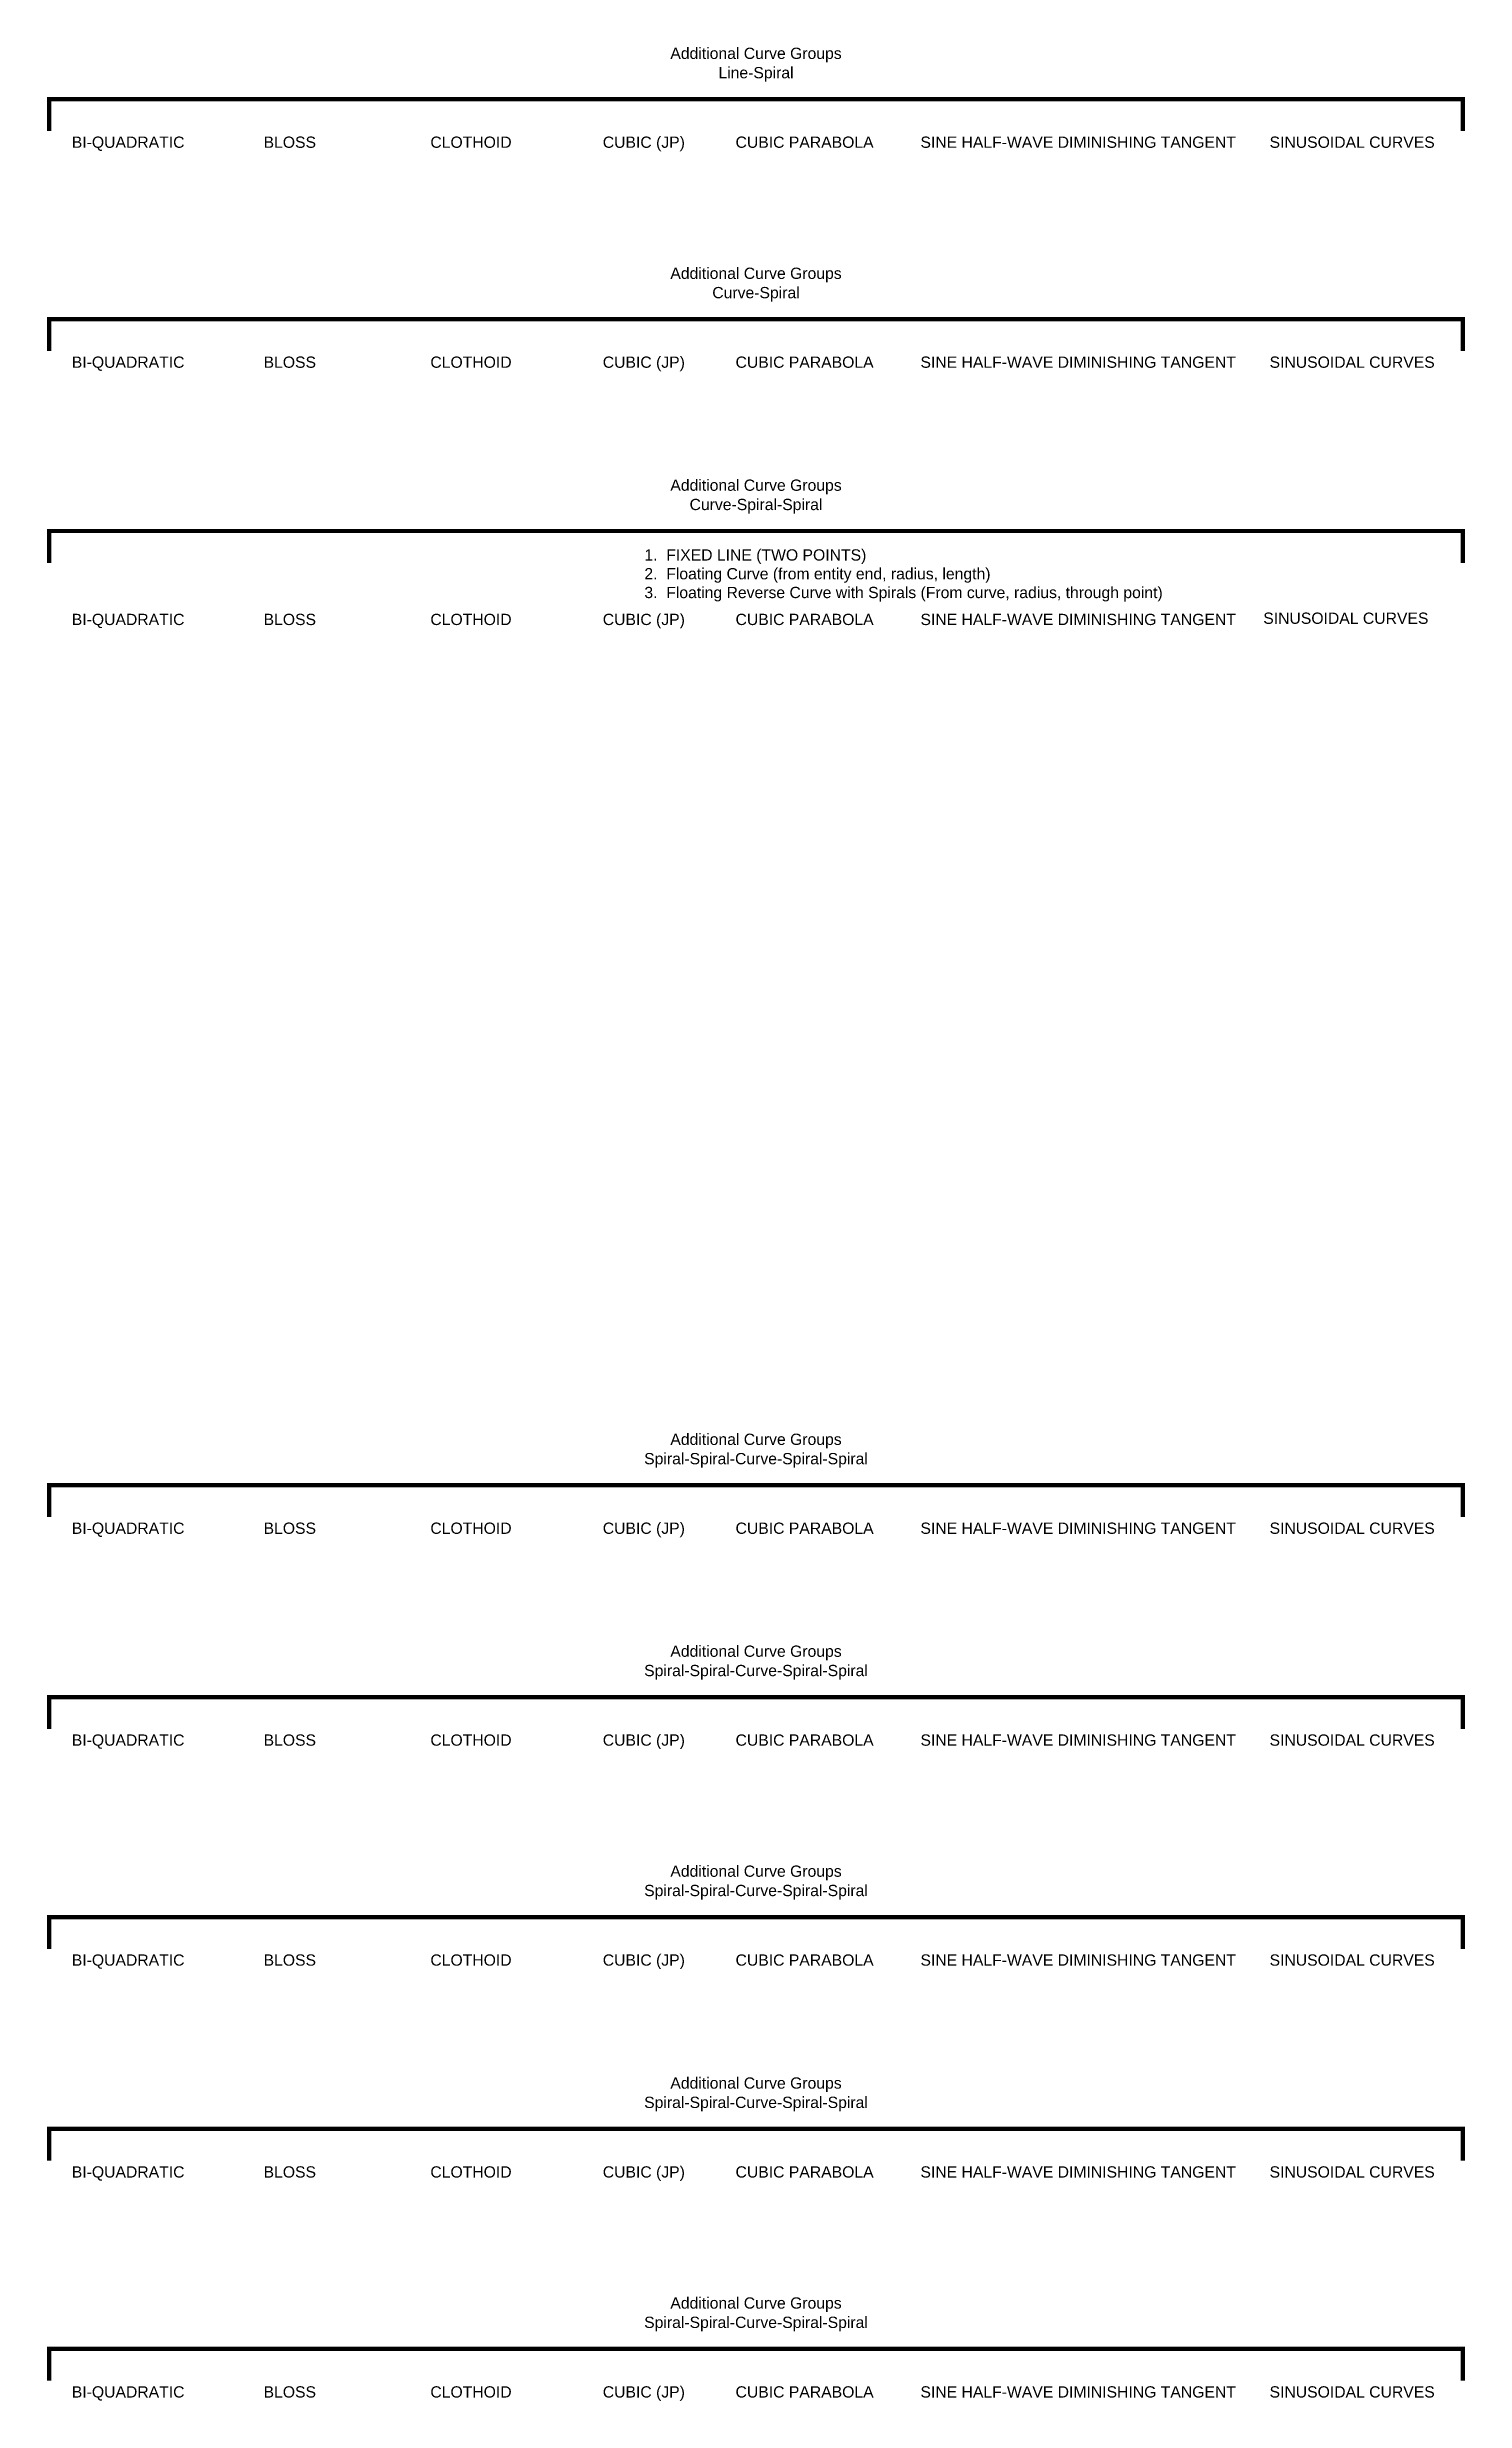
# Model space of a CAD drawing. Header units: feet. Extents: x 1000000 to 1072394, y 992134 to 1026925.
# Drawn here: x 1067356 to 1072394, y 999432 to 1007796 of the extents above; entities that cross this region are included whole.
import ezdxf

# ---------------------------------------------------------------- set-up
doc = ezdxf.new("R2010")
doc.units = ezdxf.units.FT
doc.header["$LTSCALE"] = 40
doc.header["$MEASUREMENT"] = 0
doc.styles.get("Standard").update_dxf_attribs({"font": 'arial.ttf'})

msp = doc.modelspace()

# ---------------------------------------------------------------- texts
at = {"char_height": 40, "width": 1993.56}
for s, insert, attachment_point in [('Additional Curve Groups', (1069875.1, 1007768), 5), ('Line-Spiral', (1069875.1, 1007699.3), 5), ('BI-QUADRATIC', (1067444.2, 1007478.2), 1), ('BLOSS', (1068125.6, 1007478.2), 1), ('CLOTHOID', (1068718.2, 1007478.2), 1), ('CUBIC (JP)', (1069330.7, 1007478.2), 1), ('{\\fArial CE|b0|i0|c238|p34;CUBIC }PARABOLA', (1069802.4, 1007478.2), 1), ('SINE HALF-WAVE DIMINISHING TANGENT', (1070459.4, 1007478.2), 1), ('SINUSOIDAL CURVES', (1071699.7, 1007478.2), 1), ('Additional Curve Groups', (1069875.1, 1006986.4), 5), ('Curve-Spiral', (1069875.1, 1006917.7), 5), ('BI-QUADRATIC', (1067444.2, 1006696.6), 1), ('BLOSS', (1068125.6, 1006696.6), 1), ('CLOTHOID', (1068718.2, 1006696.6), 1), ('CUBIC (JP)', (1069330.7, 1006696.6), 1), ('{\\fArial CE|b0|i0|c238|p34;CUBIC }PARABOLA', (1069802.4, 1006696.6), 1), ('SINE HALF-WAVE DIMINISHING TANGENT', (1070459.4, 1006696.6), 1), ('SINUSOIDAL CURVES', (1071699.7, 1006696.6), 1), ('Additional Curve Groups', (1069875.1, 1006233.5), 5), ('Curve-Spiral-Spiral', (1069875.1, 1006164.9), 5), ('{\\fArial CE|b0|i0|c238|p34;1.  FIXED LINE (TWO POINTS)\\P2.  Floating Curve (from entity end, radius, length)\\P}3{\\fArial CE|b0|i0|c238|p34;.  Floating Reverse Curve with Spirals (From curve, radius, through point)}', (1069478.5, 1006011.6), 1), ('BI-QUADRATIC', (1067444.2, 1005782.5), 1), ('BLOSS', (1068125.6, 1005782.5), 1), ('CLOTHOID', (1068718.2, 1005782.5), 1), ('CUBIC (JP)', (1069330.7, 1005782.5), 1), ('{\\fArial CE|b0|i0|c238|p34;CUBIC }PARABOLA', (1069802.4, 1005782.5), 1), ('SINE HALF-WAVE DIMINISHING TANGENT', (1070459.4, 1005782.5), 1), ('SINUSOIDAL CURVES', (1071677.3, 1005786.8), 1), ('Additional Curve Groups', (1069875.1, 1002843.3), 5), ('Spiral-Spiral-Curve-Spiral-Spiral', (1069875.1, 1002774.6), 5), ('BI-QUADRATIC', (1067444.2, 1002553.4), 1), ('BLOSS', (1068125.6, 1002553.4), 1), ('CLOTHOID', (1068718.2, 1002553.4), 1), ('CUBIC (JP)', (1069330.7, 1002553.4), 1), ('{\\fArial CE|b0|i0|c238|p34;CUBIC }PARABOLA', (1069802.4, 1002553.4), 1), ('SINE HALF-WAVE DIMINISHING TANGENT', (1070459.4, 1002553.4), 1), ('SINUSOIDAL CURVES', (1071699.7, 1002553.4), 1), ('Additional Curve Groups', (1069875.1, 1002090.4), 5), ('Spiral-Spiral-Curve-Spiral-Spiral', (1069875.1, 1002021.7), 5), ('BI-QUADRATIC', (1067444.2, 1001800.6), 1), ('BLOSS', (1068125.6, 1001800.6), 1), ('CLOTHOID', (1068718.2, 1001800.6), 1), ('CUBIC (JP)', (1069330.7, 1001800.6), 1), ('{\\fArial CE|b0|i0|c238|p34;CUBIC }PARABOLA', (1069802.4, 1001800.6), 1), ('SINE HALF-WAVE DIMINISHING TANGENT', (1070459.4, 1001800.6), 1), ('SINUSOIDAL CURVES', (1071699.7, 1001800.6), 1), ('Additional Curve Groups', (1069875.1, 1001308.8), 5), ('Spiral-Spiral-Curve-Spiral-Spiral', (1069875.1, 1001240.1), 5), ('BI-QUADRATIC', (1067444.2, 1001019), 1), ('BLOSS', (1068125.6, 1001019), 1), ('CLOTHOID', (1068718.2, 1001019), 1), ('CUBIC (JP)', (1069330.7, 1001019), 1), ('{\\fArial CE|b0|i0|c238|p34;CUBIC }PARABOLA', (1069802.4, 1001019), 1), ('SINE HALF-WAVE DIMINISHING TANGENT', (1070459.4, 1001019), 1), ('SINUSOIDAL CURVES', (1071699.7, 1001019), 1), ('Additional Curve Groups', (1069875.1, 1000556), 5), ('Spiral-Spiral-Curve-Spiral-Spiral', (1069875.1, 1000487.3), 5), ('BI-QUADRATIC', (1067444.2, 1000266.1), 1), ('BLOSS', (1068125.6, 1000266.1), 1), ('CLOTHOID', (1068718.2, 1000266.1), 1), ('CUBIC (JP)', (1069330.7, 1000266.1), 1), ('{\\fArial CE|b0|i0|c238|p34;CUBIC }PARABOLA', (1069802.4, 1000266.1), 1), ('SINE HALF-WAVE DIMINISHING TANGENT', (1070459.4, 1000266.1), 1), ('SINUSOIDAL CURVES', (1071699.7, 1000266.1), 1), ('Additional Curve Groups', (1069875.1, 999774.4), 5), ('Spiral-Spiral-Curve-Spiral-Spiral', (1069875.1, 999705.7), 5), ('BI-QUADRATIC', (1067444.2, 999484.5), 1), ('BLOSS', (1068125.6, 999484.5), 1), ('CLOTHOID', (1068718.2, 999484.5), 1), ('CUBIC (JP)', (1069330.7, 999484.5), 1), ('{\\fArial CE|b0|i0|c238|p34;CUBIC }PARABOLA', (1069802.4, 999484.5), 1), ('SINE HALF-WAVE DIMINISHING TANGENT', (1070459.4, 999484.5), 1), ('SINUSOIDAL CURVES', (1071699.7, 999484.5), 1)]:
    msp.add_mtext(s, dxfattribs=dict(at, insert=insert, attachment_point=attachment_point))

# ---------------------------------------------------------------- linework, layer by layer
at = {"const_width": 15}
for points in [[(1072386.2, 1007497.8), (1072386.2, 1007610.9), (1067363.9, 1007610.9), (1067363.9, 1007497.8)], [(1072386.2, 1006716.2), (1072386.2, 1006829.3), (1067363.9, 1006829.3), (1067363.9, 1006716.2)], [(1072386.2, 1005963.4), (1072386.2, 1006076.5), (1067363.9, 1006076.5), (1067363.9, 1005963.4)], [(1072386.2, 1002573.1), (1072386.2, 1002686.2), (1067363.9, 1002686.2), (1067363.9, 1002573.1)], [(1072386.2, 1001820.2), (1072386.2, 1001933.3), (1067363.9, 1001933.3), (1067363.9, 1001820.2)], [(1072386.2, 1001038.6), (1072386.2, 1001151.7), (1067363.9, 1001151.7), (1067363.9, 1001038.6)], [(1072386.2, 1000285.8), (1072386.2, 1000398.9), (1067363.9, 1000398.9), (1067363.9, 1000285.8)], [(1072386.2, 999504.2), (1072386.2, 999617.3), (1067363.9, 999617.3), (1067363.9, 999504.2)]]:
    msp.add_lwpolyline(points, dxfattribs=at)

msp.set_redraw_order([(e.dxf.handle, doc.entitydb.next_handle()) for e in msp.query("TEXT MTEXT ATTDEF DIMENSION ARC_DIMENSION")])  # texts and dimensions are drawn at this point

doc.saveas('drawing.dxf')
